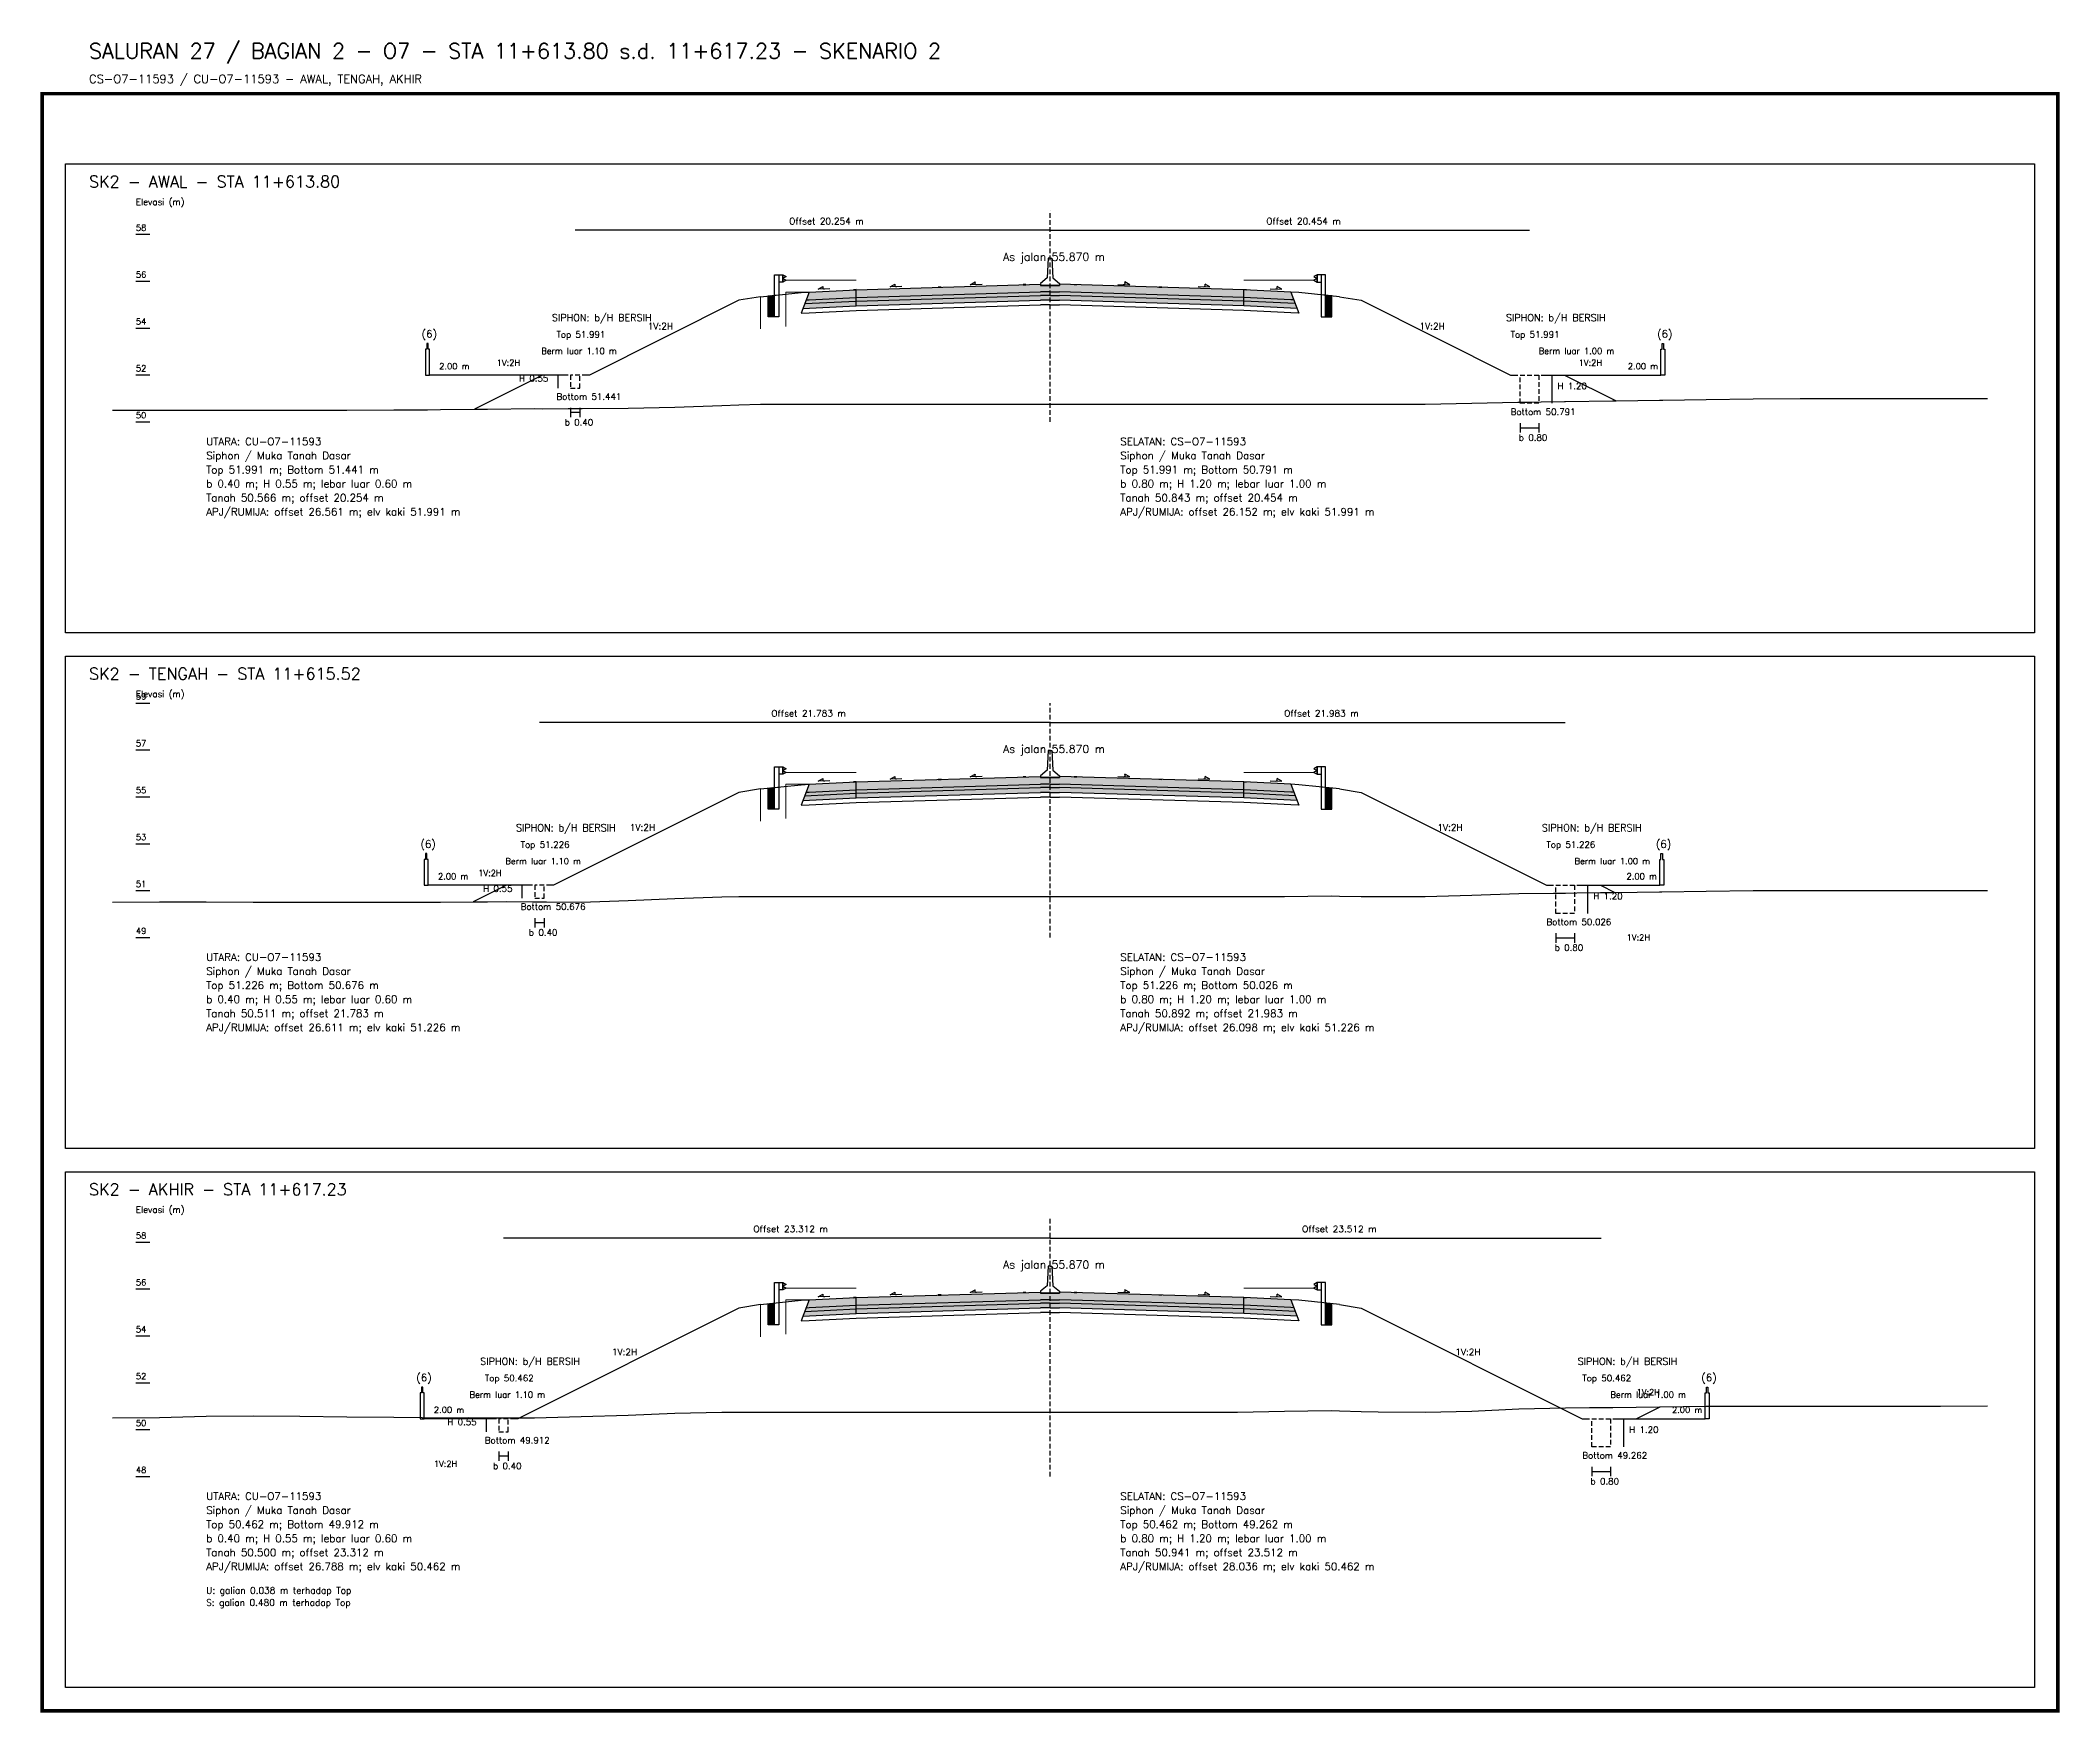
# Model space of a CAD drawing. Header units: metres. Extents: x -24715 to -24517, y 27498 to 30841.
# Drawn here: x -24614.6 to -24528.4, y 29089 to 29160.4 of the extents above; entities that cross this region are included whole.
import ezdxf

# ---------------------------------------------------------------- set-up
doc = ezdxf.new("R2010")
doc.units = ezdxf.units.M
doc.linetypes.add('PS_DASH', pattern=[0.3, 0.2, -0.1])
for name, color, linetype, lineweight in [('Dimensi', 230, 'Continuous', 20), ('GRS-ARSIR (HATCH)', 8, 'Continuous', 9), ('Guardrail', 20, 'Continuous', 30), ('HATCH - Beton ramping', 210, 'Continuous', 9), ('HATCH - LFA', 30, 'Continuous', 9), ('HATCH - Pavement', 50, 'Continuous', 9), ('Marka', 20, 'Continuous', 30), ('POT_ALL_GROUP', 2, 'Continuous', 70)]:
    doc.layers.add(name, color=color, linetype=linetype, lineweight=lineweight)
for name, color, linetype in [('POT_ALL_APJ', 2, 'Continuous'), ('POT_ALL_BORDER', 8, 'Continuous'), ('POT_ALL_BUILDING', 2, 'Continuous'), ('POT_ALL_CHANNEL2', 7, 'Continuous'), ('POT_ALL_DIM', 7, 'Continuous'), ('POT_ALL_GROUND', 1, 'Continuous'), ('POT_ALL_GUIDE', 8, 'Continuous'), ('POT_ALL_NOTE', 30, 'Continuous'), ('POT_ALL_ROAD', 4, 'Continuous')]:
    doc.layers.add(name, color=color, linetype=linetype)
doc.styles.get("Standard").update_dxf_attribs({"font": 'simplex.shx'})

msp = doc.modelspace()

# ---------------------------------------------------------------- texts
at = {"layer": 'POT_ALL_APJ'}
for s, height, p in [('(6)', 0.32, (-24598.33167, 29147.6931)), ('(6)', 0.32, (-24545.61961, 29147.6931)), ('2.00 m', 0.26, (-24597.58167, 29146.3431)), ('2.00 m', 0.26, (-24546.86961, 29146.3431)), ('(6)', 0.32, (-24598.38172, 29125.92857)), ('(6)', 0.32, (-24545.67307, 29125.92857)), ('2.00 m', 0.26, (-24597.63172, 29124.57857)), ('2.00 m', 0.26, (-24546.92307, 29124.57857)), ('(6)', 0.32, (-24598.55947, 29103.16404)), ('(6)', 0.32, (-24543.73507, 29103.16404)), ('2.00 m', 0.26, (-24597.80947, 29101.81404)), ('2.00 m', 0.26, (-24544.98507, 29101.81404))]:
    msp.add_text(s, height=height, dxfattribs=at).set_placement(p)
at = {"layer": 'POT_ALL_BUILDING'}
for p in [(-24592.77481, 29148.3931), (-24552.06749, 29148.3931), (-24594.30387, 29126.62857), (-24550.53843, 29126.62857), (-24595.83293, 29103.86404), (-24549.00937, 29103.86404)]:
    msp.add_text('SIPHON: b/H BERSIH', height=0.3, dxfattribs=at).set_placement(p)
at = {"layer": 'POT_ALL_CHANNEL2'}
for s, height, p in [('Top 51.991', 0.27, (-24592.57481, 29147.6931)), ('Top 51.991', 0.27, (-24551.86749, 29147.6931)), ('Bottom 51.441', 0.27, (-24592.57481, 29145.0431)), ('Bottom 50.791', 0.27, (-24551.86749, 29144.3931)), ('UTARA: CU-O7-11593', 0.32, (-24607.52115, 29143.10229)), ('SELATAN: CS-O7-11593', 0.32, (-24568.52115, 29143.10229)), ('Top 51.226', 0.27, (-24594.10387, 29125.92857)), ('Top 51.226', 0.27, (-24550.33843, 29125.92857)), ('Bottom 50.676', 0.27, (-24594.10387, 29123.27857)), ('Bottom 50.026', 0.27, (-24550.33843, 29122.62857)), ('UTARA: CU-O7-11593', 0.32, (-24607.52115, 29121.10229)), ('SELATAN: CS-O7-11593', 0.32, (-24568.52115, 29121.10229)), ('Top 50.462', 0.27, (-24595.63293, 29103.16404)), ('Top 50.462', 0.27, (-24548.80937, 29103.16404)), ('Bottom 49.912', 0.27, (-24595.63293, 29100.51404)), ('Bottom 49.262', 0.27, (-24548.80937, 29099.86404)), ('UTARA: CU-O7-11593', 0.32, (-24607.52115, 29098.10229)), ('SELATAN: CS-O7-11593', 0.32, (-24568.52115, 29098.10229))]:
    msp.add_text(s, height=height, dxfattribs=at).set_placement(p)
at = {"layer": 'POT_ALL_DIM'}
for s, height, p in [('SK2 - AWAL - STA 11+613.80', 0.5, (-24612.52115, 29154.10229)), ('Elevasi (m)', 0.27, (-24610.52115, 29153.35229)), ('58', 0.26, (-24610.52115, 29152.25229)), ('Offset 20.254 m', 0.28, (-24582.64798, 29152.52229)), ('Offset 20.454 m', 0.28, (-24562.29432, 29152.52229)), ('As jalan 55.870 m', 0.34, (-24573.52115, 29150.97229)), ('56', 0.26, (-24610.52115, 29150.25229)), ('54', 0.26, (-24610.52115, 29148.25229)), ('1V:2H', 0.28, (-24588.68294, 29148.03904)), ('1V:2H', 0.28, (-24555.75936, 29148.03904)), ('Berm luar 1.10 m', 0.26, (-24593.22481, 29146.9931)), ('Berm luar 1.00 m', 0.26, (-24550.66749, 29146.9931)), ('52', 0.26, (-24610.52115, 29146.25229)), ('1V:2H', 0.26, (-24595.12824, 29146.4931)), ('1V:2H', 0.26, (-24548.96855, 29146.4931)), ('H 0.55', 0.27, (-24594.17481, 29145.8181)), ('H 1.20', 0.27, (-24549.86749, 29145.4931)), ('50', 0.26, (-24610.52115, 29144.25229)), ('b 0.40', 0.27, (-24592.22481, 29143.9431)), ('Siphon / Muka Tanah Dasar', 0.32, (-24607.52115, 29142.50229)), ('Siphon / Muka Tanah Dasar', 0.32, (-24568.52115, 29142.50229)), ('b 0.80', 0.27, (-24551.51749, 29143.2931)), ('Top 51.991 m; Bottom 51.441 m', 0.32, (-24607.52115, 29141.90229)), ('Top 51.991 m; Bottom 50.791 m', 0.32, (-24568.52115, 29141.90229)), ('b 0.40 m; H 0.55 m; lebar luar 0.60 m', 0.32, (-24607.52115, 29141.30229)), ('b 0.80 m; H 1.20 m; lebar luar 1.00 m', 0.32, (-24568.52115, 29141.30229)), ('Tanah 50.566 m; offset 20.254 m', 0.32, (-24607.52115, 29140.70229)), ('APJ/RUMIJA: offset 26.561 m; elv kaki 51.991 m', 0.32, (-24607.52115, 29140.10229)), ('Tanah 50.843 m; offset 20.454 m', 0.32, (-24568.52115, 29140.70229)), ('APJ/RUMIJA: offset 26.152 m; elv kaki 51.991 m', 0.32, (-24568.52115, 29140.10229)), ('SK2 - TENGAH - STA 11+615.52', 0.5, (-24612.52115, 29133.10229)), ('59', 0.26, (-24610.52115, 29132.25229)), ('Elevasi (m)', 0.27, (-24610.52115, 29132.35229)), ('Offset 21.783 m', 0.28, (-24583.41251, 29131.52229)), ('Offset 21.983 m', 0.28, (-24561.52979, 29131.52229)), ('57', 0.26, (-24610.52115, 29130.25229)), ('As jalan 55.870 m', 0.34, (-24573.52115, 29129.97229)), ('55', 0.26, (-24610.52115, 29128.25229)), ('53', 0.26, (-24610.52115, 29126.25229)), ('1V:2H', 0.28, (-24589.44747, 29126.65677)), ('1V:2H', 0.28, (-24554.99483, 29126.65677)), ('1V:2H', 0.26, (-24595.9178, 29124.72162)), ('Berm luar 1.10 m', 0.26, (-24594.75387, 29125.22857)), ('Berm luar 1.00 m', 0.26, (-24549.13843, 29125.22857)), ('51', 0.26, (-24610.52115, 29124.25229)), ('H 0.55', 0.27, (-24595.70387, 29124.05357)), ('H 1.20', 0.27, (-24548.33843, 29123.72857)), ('49', 0.26, (-24610.52115, 29122.25229)), ('b 0.40', 0.27, (-24593.75387, 29122.17857)), ('1V:2H', 0.26, (-24546.92307, 29121.9709)), ('b 0.80', 0.27, (-24549.98843, 29121.52857)), ('Siphon / Muka Tanah Dasar', 0.32, (-24607.52115, 29120.50229)), ('Siphon / Muka Tanah Dasar', 0.32, (-24568.52115, 29120.50229)), ('Top 51.226 m; Bottom 50.676 m', 0.32, (-24607.52115, 29119.90229)), ('b 0.40 m; H 0.55 m; lebar luar 0.60 m', 0.32, (-24607.52115, 29119.30229)), ('Top 51.226 m; Bottom 50.026 m', 0.32, (-24568.52115, 29119.90229)), ('b 0.80 m; H 1.20 m; lebar luar 1.00 m', 0.32, (-24568.52115, 29119.30229)), ('Tanah 50.511 m; offset 21.783 m', 0.32, (-24607.52115, 29118.70229)), ('Tanah 50.892 m; offset 21.983 m', 0.32, (-24568.52115, 29118.70229)), ('APJ/RUMIJA: offset 26.611 m; elv kaki 51.226 m', 0.32, (-24607.52115, 29118.10229)), ('APJ/RUMIJA: offset 26.098 m; elv kaki 51.226 m', 0.32, (-24568.52115, 29118.10229)), ('SK2 - AKHIR - STA 11+617.23', 0.5, (-24612.52115, 29111.10229)), ('Elevasi (m)', 0.27, (-24610.52115, 29110.35229)), ('58', 0.26, (-24610.52115, 29109.25229)), ('Offset 23.312 m', 0.28, (-24584.17704, 29109.52229)), ('Offset 23.512 m', 0.28, (-24560.76526, 29109.52229)), ('56', 0.26, (-24610.52115, 29107.25229)), ('As jalan 55.870 m', 0.34, (-24573.52115, 29107.97229)), ('54', 0.26, (-24610.52115, 29105.25229)), ('1V:2H', 0.28, (-24590.212, 29104.27451)), ('1V:2H', 0.28, (-24554.2303, 29104.27451)), ('52', 0.26, (-24610.52115, 29103.25229)), ('Berm luar 1.10 m', 0.26, (-24596.28293, 29102.46404)), ('Berm luar 1.00 m', 0.26, (-24547.60937, 29102.46404)), ('1V:2H', 0.26, (-24546.49722, 29102.57012)), ('50', 0.26, (-24610.52115, 29101.25229)), ('H 0.55', 0.27, (-24597.23293, 29101.28904)), ('H 1.20', 0.27, (-24546.80937, 29100.96404)), ('1V:2H', 0.26, (-24597.80947, 29099.51404)), ('48', 0.26, (-24610.52115, 29099.25229)), ('b 0.40', 0.27, (-24595.28293, 29099.41404)), ('b 0.80', 0.27, (-24548.45937, 29098.76404)), ('Top 50.462 m; Bottom 49.912 m', 0.32, (-24607.52115, 29096.90229)), ('Siphon / Muka Tanah Dasar', 0.32, (-24607.52115, 29097.50229)), ('Top 50.462 m; Bottom 49.262 m', 0.32, (-24568.52115, 29096.90229)), ('Siphon / Muka Tanah Dasar', 0.32, (-24568.52115, 29097.50229)), ('b 0.40 m; H 0.55 m; lebar luar 0.60 m', 0.32, (-24607.52115, 29096.30229)), ('b 0.80 m; H 1.20 m; lebar luar 1.00 m', 0.32, (-24568.52115, 29096.30229)), ('Tanah 50.500 m; offset 23.312 m', 0.32, (-24607.52115, 29095.70229)), ('APJ/RUMIJA: offset 26.788 m; elv kaki 50.462 m', 0.32, (-24607.52115, 29095.10229)), ('Tanah 50.941 m; offset 23.512 m', 0.32, (-24568.52115, 29095.70229)), ('APJ/RUMIJA: offset 28.036 m; elv kaki 50.462 m', 0.32, (-24568.52115, 29095.10229))]:
    msp.add_text(s, height=height, dxfattribs=at).set_placement(p)
at = {"layer": 'POT_ALL_GROUP', "lineweight": 0}
for s, height, p in [('SALURAN 27 / BAGIAN 2 - O7 - STA 11+613.80 s.d. 11+617.23 - SKENARIO 2', 0.65, (-24612.52115, 29159.60229)), ('CS-O7-11593 / CU-O7-11593 - AWAL, TENGAH, AKHIR', 0.36, (-24612.52115, 29158.55229))]:
    msp.add_text(s, height=height, dxfattribs=at).set_placement(p)
at = {"layer": 'POT_ALL_NOTE'}
for s, p in [('S: galian 0.480 m terhadap Top', (-24607.52115, 29093.58229)), ('U: galian 0.038 m terhadap Top', (-24607.52115, 29094.10229))]:
    msp.add_text(s, height=0.28, dxfattribs=at).set_placement(p)

# ---------------------------------------------------------------- blocks, each defined once
blk = doc.blocks.new('JALAN_ASLI_TIPIKAL_2OKT_METER')
at = {"layer": 'Guardrail', "lineweight": 9}
h = blk.add_hatch(dxfattribs=at)
h.set_pattern_fill('JIS_LC_20', color=256, scale=0.002)
h.set_pattern_definition([(45, (-29.65569, -21.99233), (-0.02828427, 0.02828427), []), (45, (-29.65489, -21.99233), (-0.02828427, 0.02828427), [])])
h.paths.add_polyline_path([(-12.025, -1.394), (-11.753, -1.394), (-11.753, -0.471), (-12.018, -0.498)])
h = blk.add_hatch(dxfattribs=at)
h.set_pattern_fill('JIS_LC_20', color=256, scale=0.002)
h.set_pattern_definition([(45, (-29.40569, -21.99233), (-0.02828427, 0.02828427), []), (45, (-29.40489, -21.99233), (-0.02828427, 0.02828427), [])])
h.paths.add_polyline_path([(12.018, -0.498), (11.753, -0.471), (11.753, -1.394), (12.025, -1.394)])
at = {"layer": 'HATCH - Beton ramping'}
h = blk.add_hatch(dxfattribs=at)
h.set_pattern_fill('AR-CONC', color=256, scale=0.0005)
h.set_pattern_definition([(50, (-28.949556, -21.99233), (0.09109233, -0.00796954), [0.009525, -0.104775]), (355, (-28.94956, -21.99233), (-0.0176217, 0.09552842), [0.00762, -0.0838203]), (100.45144, (-28.941965, -21.992995), (0.07347062, 0.08755888), [0.008095, -0.08904512]), (46.1842, (-28.94956, -21.96693), (0.13553952, -0.02102116), [0.0142875, -0.1571625]), (96.63556, (-28.93826, -21.96868), (0.11870207, 0.12371306), [0.0121425, -0.1335678]), (351.18415, (-28.94956, -21.96693), (0.11870207, 0.12371306), [0.01143, -0.12572987]), (21, (-28.936856, -21.97328), (0.0758072, -0.0511326), [0.009525, -0.104775]), (326, (-28.93686, -21.97328), (0.03090101, 0.09209398), [0.00762, -0.08382]), (71.45144, (-28.93054, -21.97754), (0.1067082, 0.04096138), [0.008095, -0.08904497]), (37.5, (-28.949556, -21.99233), (0.001544302, 0.04227752), [0, -0.082804, 0, -0.08509, 0, -0.0841375]), (7.5, (-28.949556, -21.99233), (0.03340983, 0.05009029), [0, -0.048514, 0, -0.080899, 0, -0.0320675]), (327.5, (-28.977877, -21.99233), (0.067795298, -0.002864372), [0, -0.03175, 0, -0.09906, 0, -0.131445]), (317.5, (-28.990577, -21.99233), (0.07406459, 0.01271325), [0, -0.041275, 0, -0.065786, 0, -0.093345])])
h.paths.add_polyline_path([(-8.27, -0.566), (-10.401, -0.666), (-10.461, -0.826), (-8.27, -0.716)])
h.paths.add_polyline_path([(-0.4, -0.48), (0, -0.48), (0, -0.33), (-0.4, -0.33), (-8.27, -0.566), (-8.27, -0.716)])
h = blk.add_hatch(dxfattribs=at)
h.set_pattern_fill('AR-CONC', color=256, scale=0.0005)
h.set_pattern_definition([(50, (-28.699556, -21.99233), (0.09109233, -0.00796954), [0.009525, -0.104775]), (355, (-28.69956, -21.99233), (-0.01762171, 0.09552842), [0.00762, -0.0838203]), (100.45144, (-28.691965, -21.992995), (0.07347062, 0.08755888), [0.008095, -0.08904512]), (46.1842, (-28.69956, -21.96693), (0.13553952, -0.02102116), [0.0142875, -0.1571625]), (96.63556, (-28.68826, -21.96868), (0.11870207, 0.12371306), [0.0121425, -0.1335678]), (351.18415, (-28.69956, -21.96693), (0.11870207, 0.12371306), [0.01143, -0.12572987]), (21, (-28.686856, -21.97328), (0.0758072, -0.0511326), [0.009525, -0.104775]), (326, (-28.68686, -21.97328), (0.03090101, 0.09209398), [0.00762, -0.08382]), (71.45144, (-28.68054, -21.97754), (0.10670821, 0.04096138), [0.008095, -0.08904497]), (37.5, (-28.699556, -21.99233), (0.001544302, 0.04227752), [0, -0.082804, 0, -0.08509, 0, -0.0841375]), (7.5, (-28.699556, -21.99233), (0.03340983, 0.050090287), [0, -0.048514, 0, -0.080899, 0, -0.0320675]), (327.5, (-28.727877, -21.99233), (0.067795298, -0.002864372), [0, -0.03175, 0, -0.09906, 0, -0.131445]), (317.5, (-28.740577, -21.99233), (0.07406459, 0.012713246), [0, -0.041275, 0, -0.065786, 0, -0.093345])])
h.paths.add_polyline_path([(8.27, -0.566), (10.401, -0.666), (10.461, -0.826), (8.27, -0.716)])
h.paths.add_polyline_path([(0.4, -0.48), (0, -0.48), (0, -0.33), (0.4, -0.33), (8.27, -0.566), (8.27, -0.716)])
at = {"layer": 'HATCH - LFA'}
h = blk.add_hatch(dxfattribs=at)
h.set_pattern_fill('GRAVEL', color=256, scale=0.0075)
h.set_pattern_definition([(228.012788, (-28.812396, -21.801831), (-1.524, -1.7145), [0.0256291, -2.5372863]), (184.96974, (-28.829541, -21.820881), (2.2859999991, 0.1905000109), [0.04398035, -4.3540537]), (132.510447, (-28.873356, -21.824691), (1.9050000008, -2.0954999993), [0.0310111, -3.0701042]), (267.27369, (-28.947651, -21.872316), (0.1905000004, 3.81), [0.0400503, -3.9649828]), (292.833654, (-28.949556, -21.912321), (-0.9525, 2.286), [0.0392725, -3.8879856]), (357.27369, (-28.934316, -21.948516), (-3.81, 0.1905000004), [0.0400503, -3.9649828]), (37.69424, (-28.894311, -21.950421), (-2.4764999999, -1.9050000001), [0.0529645, -5.24348365]), (72.255328, (-28.852401, -21.918036), (1.3335000004, 4.1909999999), [0.050004, -4.95039425]), (121.429566, (-28.837161, -21.870411), (-1.5240000002, 2.4764999999), [0.040186, -3.9784159]), (175.23636, (-28.858116, -21.836121), (2.0955, -0.1905), [0.0458785, -2.2480453]), (222.397438, (-28.903836, -21.832311), (-2.2859999999, -2.0955000001), [0.05933084, -5.8737579]), (138.814075, (-28.759056, -21.874221), (-1.3335, 1.143), [0.0202503, -2.0047924]), (171.469234, (-28.774296, -21.860886), (2.4765, -0.3809999996), [0.03852615, -3.8140979]), (225, (-28.8124, -21.85517), (0, -0.1905), [0.0269407, -0.242467]), (203.19859, (-28.82573, -21.832311), (0.9525, 0.381), [0.0145081, -1.4362967]), (291.80141, (-28.839066, -21.838026), (-0.1905, 0.5715), [0.0205174, -1.0053565]), (30.96376, (-28.831446, -21.857076), (0.5715, 0.381), [0.033324, -1.0774724]), (161.56505, (-28.80287, -21.83993), (0.381, -0.1905), [0.0240965, -0.5783174]), (16.38954, (-28.949556, -21.838026), (1.905, 0.5715), [0.0337566, -3.341912]), (70.346176, (-28.917171, -21.828501), (-0.762, -2.0955), [0.0283199, -2.8036662]), (293.19859, (-28.80287, -21.801831), (-0.381, 0.9525), [0.029016, -1.4217888]), (343.61046, (-28.791441, -21.828501), (-1.905, 0.5715), [0.0337566, -3.341912]), (339.443955, (-28.949556, -21.956136), (-0.9525, 0.381), [0.0325526, -1.5950801]), (294.77514, (-28.919076, -21.967566), (-0.952500001, 2.0954999995), [0.0272754, -2.7002695]), (66.80141, (-28.800966, -21.992331), (0.381, 0.9525), [0.029016, -1.4217888]), (17.354025, (-28.789536, -21.965661), (-2.4765, -0.762), [0.0319337, -3.1614282]), (69.443955, (-28.89431, -21.992331), (-0.381, -0.9525), [0.0162763, -1.6113564]), (101.30993, (-28.812396, -21.99233), (-0.1905, 0.762), [0.0097136, -0.9616496]), (165.96376, (-28.8143, -21.982806), (0.5715, -0.1905), [0.0392725, -0.7461791]), (186.009006, (-28.852401, -21.973281), (1.905, 0.1905), [0.036395, -3.6031024]), (303.69007, (-28.831446, -21.87422), (-0.1905, 0.381), [0.0274743, -0.6593832]), (353.157227, (-28.816206, -21.897081), (3.2385, -0.3809999998), [0.0479668, -4.7487007]), (60.945396, (-28.76858, -21.902796), (-0.762, -1.3335), [0.0196131, -1.9417044]), (90, (-28.75906, -21.88565), (-0.1905, 0.1905), [0.01143, -0.17907]), (120.256437, (-28.856211, -21.967566), (0.762, -1.3335), [0.026465, -2.6200456]), (48.012787, (-28.869546, -21.944706), (1.524, 1.7145), [0.0512582, -2.5116572]), (0, (-28.83526, -21.9066), (0.1905, 0.1905), [0.04953, -0.14097]), (325.304846, (-28.785726, -21.906606), (1.9050000007, -1.333499999), [0.0301207, -2.9819488]), (254.0546, (-28.76096, -21.92375), (-0.1905, -0.762), [0.0277372, -1.3591238]), (207.645975, (-28.768581, -21.950421), (-3.6195000001, -1.9049999997), [0.0451609, -4.4709348]), (175.426079, (-28.808586, -21.971376), (-2.4765, 0.1905), [0.0477772, -4.7299385])])
h.paths.add_polyline_path([(-8.27, -0.716), (-10.461, -0.826), (-10.54, -1.03), (-8.27, -0.916)])
h.paths.add_polyline_path([(-0.4, -0.68), (0, -0.68), (0, -0.48), (-0.4, -0.48), (-8.27, -0.716), (-8.27, -0.916)])
h = blk.add_hatch(dxfattribs=at)
h.set_pattern_fill('GRAVEL', color=256, scale=0.0075)
h.set_pattern_definition([(228.012788, (-28.562396, -21.801831), (-1.524, -1.7145), [0.0256291, -2.5372863]), (184.96974, (-28.579541, -21.820881), (2.2859999991, 0.1905000109), [0.04398035, -4.3540537]), (132.510447, (-28.623356, -21.824691), (1.9050000008, -2.0954999993), [0.0310111, -3.0701042]), (267.27369, (-28.697651, -21.872316), (0.1905000004, 3.81), [0.04005034, -3.9649828]), (292.833654, (-28.699556, -21.912321), (-0.9525, 2.286), [0.0392725, -3.8879856]), (357.27369, (-28.684316, -21.948516), (-3.81, 0.1905000004), [0.04005034, -3.9649828]), (37.69424, (-28.644311, -21.950421), (-2.4764999999, -1.9050000001), [0.0529645, -5.24348365]), (72.255328, (-28.602401, -21.918036), (1.3335000004, 4.1909999999), [0.050004, -4.95039425]), (121.429566, (-28.587161, -21.870411), (-1.5240000002, 2.4764999999), [0.040186, -3.9784159]), (175.23636, (-28.608116, -21.836121), (2.0955, -0.1905000003), [0.0458785, -2.2480453]), (222.397438, (-28.653836, -21.832311), (-2.2859999999, -2.0955000001), [0.05933084, -5.87375794]), (138.814075, (-28.509056, -21.874221), (-1.3335, 1.143), [0.02025034, -2.0047924]), (171.469234, (-28.524296, -21.860886), (2.4765, -0.3809999996), [0.03852615, -3.8140979]), (225, (-28.5624, -21.85517), (0, -0.1905), [0.0269407, -0.242467]), (203.19859, (-28.57573, -21.832311), (0.9525, 0.381), [0.0145081, -1.4362967]), (291.80141, (-28.589066, -21.838026), (-0.1905, 0.5715), [0.0205174, -1.0053565]), (30.96376, (-28.581446, -21.857076), (0.5715, 0.381), [0.033324, -1.0774724]), (161.56505, (-28.55287, -21.83993), (0.381, -0.1905), [0.0240965, -0.57831736]), (16.38954, (-28.699556, -21.838026), (1.905, 0.5715), [0.0337566, -3.341912]), (70.346176, (-28.667171, -21.828501), (-0.762, -2.0955), [0.0283199, -2.8036662]), (293.19859, (-28.55287, -21.801831), (-0.381, 0.9525), [0.029016, -1.4217888]), (343.61046, (-28.541441, -21.828501), (-1.905, 0.5714999999), [0.0337566, -3.341912]), (339.443955, (-28.699556, -21.956136), (-0.9525, 0.381), [0.03255264, -1.5950801]), (294.77514, (-28.669076, -21.967566), (-0.952500001, 2.0954999995), [0.0272754, -2.7002695]), (66.80141, (-28.550966, -21.992331), (0.381, 0.9525), [0.029016, -1.4217888]), (17.354025, (-28.539536, -21.965661), (-2.4765, -0.7620000002), [0.0319337, -3.1614282]), (69.443955, (-28.64431, -21.992331), (-0.381, -0.9525), [0.0162763, -1.6113564]), (101.30993, (-28.562396, -21.99233), (-0.1905, 0.762), [0.0097136, -0.9616496]), (165.96376, (-28.5643, -21.982806), (0.5715, -0.1905), [0.0392725, -0.7461791]), (186.009006, (-28.602401, -21.973281), (1.905, 0.1905), [0.036395, -3.6031024]), (303.69007, (-28.581446, -21.87422), (-0.1905, 0.381), [0.0274743, -0.6593832]), (353.157227, (-28.566206, -21.897081), (3.2385, -0.3809999998), [0.04796676, -4.7487007]), (60.945396, (-28.51858, -21.902796), (-0.762, -1.3335), [0.0196131, -1.9417044]), (90, (-28.50906, -21.88565), (-0.1905, 0.1905), [0.01143, -0.17907]), (120.256437, (-28.606211, -21.967566), (0.762, -1.3335), [0.026465, -2.62004556]), (48.012787, (-28.619546, -21.944706), (1.524, 1.7145), [0.0512582, -2.5116572]), (0, (-28.58526, -21.9066), (0.1905, 0.1905), [0.04953, -0.14097]), (325.304846, (-28.535726, -21.906606), (1.9050000007, -1.333499999), [0.0301207, -2.98194875]), (254.054604, (-28.51096, -21.92375), (-0.1905, -0.762), [0.0277372, -1.35912375]), (207.645975, (-28.518581, -21.950421), (-3.6195000001, -1.9049999997), [0.0451609, -4.4709348]), (175.426079, (-28.558586, -21.971376), (-2.4765, 0.1905), [0.0477772, -4.7299385])])
h.paths.add_polyline_path([(8.27, -0.716), (10.461, -0.826), (10.54, -1.03), (8.27, -0.916)])
h.paths.add_polyline_path([(0.4, -0.68), (0, -0.68), (0, -0.48), (0.4, -0.48), (8.27, -0.716), (8.27, -0.916)])
at = {"layer": 'HATCH - Pavement'}
h = blk.add_hatch(dxfattribs=at)
h.set_pattern_fill('AR-CONC', color=256, scale=0.001)
h.set_pattern_definition([(50, (-89.43046, -52.62889), (0.18218467, -0.01593909), [0.01905, -0.20955]), (355, (-89.43046, -52.6289), (-0.03524342, 0.19105685), [0.01524, -0.1676406]), (100.45144, (-89.41528, -52.63022), (0.14694125, 0.17511775), [0.01619, -0.17809024]), (46.1842, (-89.43046, -52.5781), (0.27107904, -0.04204233), [0.028575, -0.314325]), (96.63556, (-89.40787, -52.5816), (0.23740413, 0.2474261), [0.024285, -0.2671356]), (351.18415, (-89.43046, -52.5781), (0.2374041, 0.2474261), [0.02286, -0.2514597]), (21, (-89.40506, -52.59079), (0.1516144, -0.1022652), [0.01905, -0.20955]), (326, (-89.40506, -52.5908), (0.06180203, 0.18418797), [0.01524, -0.16764]), (71.45144, (-89.39243, -52.59931), (0.21341642, 0.08192277), [0.01619, -0.17808994]), (37.5, (-89.43046, -52.62889), (0.003088603, 0.08455504), [0, -0.165608, 0, -0.17018, 0, -0.168275]), (7.5, (-89.43046, -52.62889), (0.06681966, 0.100180575), [0, -0.097028, 0, -0.161798, 0, -0.064135]), (327.5, (-89.4871, -52.62889), (0.135590595, -0.005728744), [0, -0.0635, 0, -0.19812, 0, -0.26289]), (317.5, (-89.5125, -52.62889), (0.14812918, 0.02542649), [0, -0.08255, 0, -0.131572, 0, -0.18669])])
h.paths.add_polyline_path([(-8.27, -0.236), (-10.27, -0.336), (-10.401, -0.673), (-10.27, -0.666), (-8.27, -0.566)])
h.paths.add_polyline_path([(-0.4, -0.33), (0, -0.33), (0, 0), (-0.4, 0), (-8.27, -0.236), (-8.27, -0.566)])
h = blk.add_hatch(dxfattribs=at)
h.set_pattern_fill('AR-CONC', color=256, scale=0.001)
h.set_pattern_definition([(50, (-89.18046, -52.62889), (0.18218467, -0.01593909), [0.01905, -0.20955]), (355, (-89.18046, -52.6289), (-0.03524342, 0.19105685), [0.01524, -0.16764058]), (100.45144, (-89.16528, -52.63022), (0.14694125, 0.17511775), [0.01619, -0.17809024]), (46.1842, (-89.18046, -52.5781), (0.27107904, -0.04204233), [0.028575, -0.314325]), (96.63556, (-89.15787, -52.5816), (0.23740413, 0.2474261), [0.024285, -0.2671356]), (351.18415, (-89.18046, -52.5781), (0.2374041, 0.2474261), [0.02286, -0.2514597]), (21, (-89.15506, -52.59079), (0.1516144, -0.1022652), [0.01905, -0.20955]), (326, (-89.15506, -52.5908), (0.06180203, 0.18418797), [0.01524, -0.16764]), (71.45144, (-89.14243, -52.59931), (0.21341642, 0.08192277), [0.01619, -0.17808994]), (37.5, (-89.18046, -52.62889), (0.003088603, 0.08455504), [0, -0.165608, 0, -0.17018, 0, -0.168275]), (7.5, (-89.18046, -52.62889), (0.06681966, 0.100180575), [0, -0.097028, 0, -0.161798, 0, -0.064135]), (327.5, (-89.2371, -52.62889), (0.135590595, -0.005728744), [0, -0.0635, 0, -0.19812, 0, -0.26289]), (317.5, (-89.2625, -52.62889), (0.14812918, 0.02542649), [0, -0.08255, 0, -0.131572, 0, -0.18669])])
h.paths.add_polyline_path([(8.27, -0.236), (10.27, -0.336), (10.401, -0.673), (10.27, -0.666), (8.27, -0.566)])
h.paths.add_polyline_path([(0.4, -0.33), (0, -0.33), (0, 0), (0.4, 0), (8.27, -0.236), (8.27, -0.566)])
at = {"layer": 'Marka'}
h = blk.add_hatch(color=256, dxfattribs=at)
h.dxf.hatch_style = 1
h.paths.add_polyline_path([(-8.27, -0.23), (-8.39, -0.236), (-8.39, -0.242), (-8.27, -0.236)])
h.paths.add_polyline_path([(-4.65, -0.122), (-4.77, -0.125), (-4.77, -0.131), (-4.65, -0.128)])
h.paths.add_polyline_path([(-1.03, -0.019), (-1.03, -0.013), (-1.15, -0.017), (-1.15, -0.023)])
h = blk.add_hatch(color=256, dxfattribs=at)
h.dxf.hatch_style = 1
h.paths.add_polyline_path([(8.27, -0.23), (8.39, -0.236), (8.39, -0.242), (8.27, -0.236)])
h.paths.add_polyline_path([(4.65, -0.122), (4.77, -0.125), (4.77, -0.131), (4.65, -0.128)])
h.paths.add_polyline_path([(1.03, -0.019), (1.03, -0.013), (1.15, -0.017), (1.15, -0.023)])
for p, q in [((-8.27, -0.236), (-0.4, 0)), ((8.27, -0.236), (0.4, 0)), ((-12.353, -0.533), (-10.622, -0.354)), ((-10.27, -0.336), (-10.62, -1.234)), ((-10.62, -0.354), (-10.27, -0.336)), ((-10.461, -0.826), (-8.27, -0.716)), ((-10.401, -0.673), (-10.27, -0.666)), ((-10.27, -0.336), (-8.27, -0.236)), ((-10.27, -0.666), (-8.27, -0.566)), ((-8.27, -0.916), (-8.27, -0.236)), ((-8.27, -0.566), (-0.4, -0.33)), ((-8.27, -0.716), (-0.4, -0.48)), ((-8.27, -0.916), (-0.4, -0.68)), ((0, -0.05), (-0.4, -0.05)), ((0, -0.33), (-0.4, -0.33)), ((0, -0.48), (-0.4, -0.48)), ((0, -0.68), (-0.4, -0.68)), ((0, -0.05), (0.4, -0.05)), ((0, -0.33), (0.4, -0.33)), ((0, -0.48), (0.4, -0.48)), ((0, -0.68), (0.4, -0.68)), ((8.27, -0.566), (0.4, -0.33)), ((8.27, -0.716), (0.4, -0.48)), ((8.27, -0.916), (0.4, -0.68)), ((8.27, -0.916), (8.27, -0.236)), ((10.27, -0.336), (8.27, -0.236)), ((10.27, -0.666), (8.27, -0.566)), ((10.461, -0.826), (8.27, -0.716)), ((10.27, -0.336), (10.62, -1.234)), ((10.62, -0.354), (10.27, -0.336)), ((10.401, -0.673), (10.27, -0.666)), ((12.353, -0.533), (10.622, -0.354)), ((-10.62, -1.234), (-10.27, -1.216)), ((-10.54, -1.03), (-8.27, -0.916)), ((-10.27, -1.216), (-8.27, -1.116)), ((-8.27, -1.116), (-0.4, -0.88)), ((0, -0.88), (-0.4, -0.88)), ((0, -0.88), (0.4, -0.88)), ((8.27, -1.116), (0.4, -0.88)), ((10.54, -1.03), (8.27, -0.916)), ((10.27, -1.216), (8.27, -1.116)), ((10.62, -1.234), (10.27, -1.216))]:
    blk.add_line(p, q)
for points in [[(0, 1.11), (-0.075, 1.11), (-0.125, 0.27), (-0.4, 0.03), (-0.4, -0.05), (0, -0.05)], [(0, 1.11), (0.075, 1.11), (0.125, 0.27), (0.4, 0.03), (0.4, -0.05), (0, -0.05)], [(-6.818, -0.116), (-6.616, 0)], [(-3.401, -0.02), (-3.199, 0.096)], [(3.401, -0.02), (3.199, 0.096)], [(6.818, -0.116), (6.616, 0)], [(-9.887, -0.208), (-9.686, -0.092)], [(-9.387, -0.193), (-9.887, -0.208)], [(-6.318, -0.101), (-6.818, -0.116)], [(-2.901, -0.005), (-3.401, -0.02)], [(2.901, -0.005), (3.401, -0.02)], [(6.318, -0.101), (6.818, -0.116)], [(9.387, -0.193), (9.887, -0.208)], [(9.887, -0.208), (9.686, -0.092)]]:
    blk.add_lwpolyline(points)
for centre, start, end in [((-6.556, -0.037), 148.28164, 271.71836), ((-3.139, 0.059), 148.28164, 271.71836), ((3.139, 0.059), 268.28164, 31.71836), ((6.556, -0.037), 268.28164, 31.71836), ((-9.625, -0.129), 148.28164, 271.71836), ((9.625, -0.129), 268.28164, 31.71836)]:
    blk.add_arc(centre, 0.0711, start, end)
at = {"layer": 'Dimensi'}
for p, q in [((-8.27, 0.168), (-11.27, 0.168)), ((8.27, 0.168), (11.27, 0.168))]:
    blk.add_line(p, q, dxfattribs=at)
at = {"layer": 'GRS-ARSIR (HATCH)'}
for p, q in [((-12.353, -0.533), (-12.353, -1.909)), ((-11.27, -0.336), (-11.27, -1.803)), ((-10.27, -0.336), (-11.27, -0.336))]:
    blk.add_line(p, q, dxfattribs=at)
at = {"layer": 'Guardrail'}
for points in [[(-11.753, -1.394), (-11.753, 0.406), (-11.575, 0.406), (-11.575, -1.394), (-11.753, -1.394)], [(-11.575, 0.406), (-11.397, 0.406), (-11.397, 0.094), (-11.575, 0.094)], [(-11.397, 0.25), (-11.397, 0.406), (-11.262, 0.328), (-11.397, 0.25)], [(-11.397, 0.094), (-11.397, 0.25), (-11.262, 0.172), (-11.397, 0.094)], [(11.397, 0.25), (11.397, 0.406), (11.262, 0.328), (11.397, 0.25)], [(11.397, 0.094), (11.397, 0.25), (11.262, 0.172), (11.397, 0.094)], [(11.575, 0.406), (11.397, 0.406), (11.397, 0.094), (11.575, 0.094)], [(11.753, -1.394), (11.753, 0.406), (11.575, 0.406), (11.575, -1.394), (11.753, -1.394)], [(-11.575, -1.394), (-12.025, -1.394), (-12.018, -0.498), (-11.568, -0.453), (-11.575, -1.394)], [(11.575, -1.394), (12.025, -1.394), (12.018, -0.498), (11.568, -0.453), (11.575, -1.394)]]:
    blk.add_lwpolyline(points, dxfattribs=at)
at = {"layer": 'Marka'}
for points in [[(-8.39, -0.242), (-8.27, -0.236), (-8.27, -0.23), (-8.39, -0.236), (-8.39, -0.242)], [(8.39, -0.242), (8.27, -0.236), (8.27, -0.23), (8.39, -0.236), (8.39, -0.242)]]:
    blk.add_lwpolyline(points, dxfattribs=at)
for points in [[(-4.65, -0.122), (-4.77, -0.125), (-4.77, -0.131), (-4.65, -0.128)], [(-1.03, -0.013), (-1.15, -0.017), (-1.15, -0.023), (-1.03, -0.019)], [(1.03, -0.013), (1.15, -0.017), (1.15, -0.023), (1.03, -0.019)], [(4.65, -0.122), (4.77, -0.125), (4.77, -0.131), (4.65, -0.128)]]:
    blk.add_lwpolyline(points, close=True, dxfattribs=at)

# ---------------------------------------------------------------- linework, layer by layer
at = {"layer": 'POT_ALL_APJ', "linetype": 'Continuous'}
for points in [[(-24598.16667, 29147.19751), (-24598.16667, 29146.0931), (-24597.99667, 29146.0931), (-24597.99667, 29147.19751), (-24598.05167, 29147.19751), (-24598.05167, 29147.44751), (-24598.08167, 29147.44751), (-24598.11167, 29147.44751), (-24598.11167, 29147.19751), (-24598.16667, 29147.19751)], [(-24545.28461, 29147.19751), (-24545.28461, 29146.0931), (-24545.45461, 29146.0931), (-24545.45461, 29147.19751), (-24545.39961, 29147.19751), (-24545.39961, 29147.44751), (-24545.36961, 29147.44751), (-24545.33961, 29147.44751), (-24545.33961, 29147.19751), (-24545.28461, 29147.19751)], [(-24593.17481, 29146.0931), (-24597.99667, 29146.0931)], [(-24549.56749, 29146.0931), (-24545.45461, 29146.0931)], [(-24598.21672, 29125.43298), (-24598.21672, 29124.32857), (-24598.04672, 29124.32857), (-24598.04672, 29125.43298), (-24598.10172, 29125.43298), (-24598.10172, 29125.68298), (-24598.13172, 29125.68298), (-24598.16172, 29125.68298), (-24598.16172, 29125.43298), (-24598.21672, 29125.43298)], [(-24545.33807, 29125.43298), (-24545.33807, 29124.32857), (-24545.50807, 29124.32857), (-24545.50807, 29125.43298), (-24545.45307, 29125.43298), (-24545.45307, 29125.68298), (-24545.42307, 29125.68298), (-24545.39307, 29125.68298), (-24545.39307, 29125.43298), (-24545.33807, 29125.43298)], [(-24594.70387, 29124.32857), (-24598.04672, 29124.32857)], [(-24548.03843, 29124.32857), (-24545.50807, 29124.32857)], [(-24598.39447, 29102.66845), (-24598.39447, 29101.56404), (-24598.22447, 29101.56404), (-24598.22447, 29102.66845), (-24598.27947, 29102.66845), (-24598.27947, 29102.91845), (-24598.30947, 29102.91845), (-24598.33947, 29102.91845), (-24598.33947, 29102.66845), (-24598.39447, 29102.66845)], [(-24543.40007, 29102.66845), (-24543.40007, 29101.56404), (-24543.57007, 29101.56404), (-24543.57007, 29102.66845), (-24543.51507, 29102.66845), (-24543.51507, 29102.91845), (-24543.48507, 29102.91845), (-24543.45507, 29102.91845), (-24543.45507, 29102.66845), (-24543.40007, 29102.66845)], [(-24596.23293, 29101.56404), (-24598.22447, 29101.56404)], [(-24546.50937, 29101.56404), (-24543.57007, 29101.56404)]]:
    msp.add_lwpolyline(points, dxfattribs=at)
at = {"layer": 'POT_ALL_BORDER', "linetype": 'Continuous'}
for points in [[(-24613.52115, 29155.10229), (-24529.52115, 29155.10229), (-24529.52115, 29135.10229), (-24613.52115, 29135.10229), (-24613.52115, 29155.10229)], [(-24613.52115, 29134.10229), (-24529.52115, 29134.10229), (-24529.52115, 29113.10229), (-24613.52115, 29113.10229), (-24613.52115, 29134.10229)], [(-24613.52115, 29112.10229), (-24529.52115, 29112.10229), (-24529.52115, 29090.10229), (-24613.52115, 29090.10229), (-24613.52115, 29112.10229)]]:
    msp.add_lwpolyline(points, dxfattribs=at)
at = {"layer": 'POT_ALL_BUILDING', "linetype": 'PS_DASH'}
for points in [[(-24591.57481, 29146.0931), (-24591.97481, 29146.0931), (-24591.97481, 29145.5431), (-24591.57481, 29145.5431), (-24591.57481, 29146.0931)], [(-24551.46749, 29146.0931), (-24550.66749, 29146.0931), (-24550.66749, 29144.8931), (-24551.46749, 29144.8931), (-24551.46749, 29146.0931)], [(-24593.10387, 29124.32857), (-24593.50387, 29124.32857), (-24593.50387, 29123.77857), (-24593.10387, 29123.77857), (-24593.10387, 29124.32857)], [(-24549.93843, 29124.32857), (-24549.13843, 29124.32857), (-24549.13843, 29123.12857), (-24549.93843, 29123.12857), (-24549.93843, 29124.32857)], [(-24594.63293, 29101.56404), (-24595.03293, 29101.56404), (-24595.03293, 29101.01404), (-24594.63293, 29101.01404), (-24594.63293, 29101.56404)], [(-24548.40937, 29101.56404), (-24547.60937, 29101.56404), (-24547.60937, 29100.36404), (-24548.40937, 29100.36404), (-24548.40937, 29101.56404)]]:
    msp.add_lwpolyline(points, dxfattribs=at)
at = {"layer": 'POT_ALL_DIM', "linetype": 'Continuous'}
for points in [[(-24571.52115, 29152.27229), (-24591.77481, 29152.27229)], [(-24571.52115, 29152.27229), (-24551.06749, 29152.27229)], [(-24592.52481, 29146.0931), (-24592.52481, 29145.5431)], [(-24550.11749, 29146.0931), (-24550.11749, 29144.8931)], [(-24591.97481, 29144.6931), (-24591.97481, 29144.2931)], [(-24591.57481, 29144.6931), (-24591.57481, 29144.2931)], [(-24591.57481, 29144.4931), (-24591.97481, 29144.4931)], [(-24551.46749, 29144.0431), (-24551.46749, 29143.6431)], [(-24551.46749, 29143.8431), (-24550.66749, 29143.8431)], [(-24550.66749, 29144.0431), (-24550.66749, 29143.6431)], [(-24571.52115, 29131.27229), (-24593.30387, 29131.27229)], [(-24571.52115, 29131.27229), (-24549.53843, 29131.27229)], [(-24594.05387, 29124.32857), (-24594.05387, 29123.77857)], [(-24548.58843, 29124.32857), (-24548.58843, 29123.12857)], [(-24593.50387, 29122.92857), (-24593.50387, 29122.52857)], [(-24593.10387, 29122.72857), (-24593.50387, 29122.72857)], [(-24593.10387, 29122.92857), (-24593.10387, 29122.52857)], [(-24549.93843, 29122.27857), (-24549.93843, 29121.87857)], [(-24549.13843, 29122.27857), (-24549.13843, 29121.87857)], [(-24549.93843, 29122.07857), (-24549.13843, 29122.07857)], [(-24571.52115, 29109.27229), (-24594.83293, 29109.27229)], [(-24571.52115, 29109.27229), (-24548.00937, 29109.27229)], [(-24595.58293, 29101.56404), (-24595.58293, 29101.01404)], [(-24547.05937, 29101.56404), (-24547.05937, 29100.36404)], [(-24595.03293, 29100.16404), (-24595.03293, 29099.76404)], [(-24594.63293, 29099.96404), (-24595.03293, 29099.96404)], [(-24594.63293, 29100.16404), (-24594.63293, 29099.76404)], [(-24548.40937, 29099.51404), (-24548.40937, 29099.11404)], [(-24548.40937, 29099.31404), (-24547.60937, 29099.31404)], [(-24547.60937, 29099.51404), (-24547.60937, 29099.11404)]]:
    msp.add_lwpolyline(points, dxfattribs=at)
at = {"layer": 'POT_ALL_GROUND', "linetype": 'Continuous'}
for points in [[(-24611.52115, 29144.6023), (-24609.52115, 29144.60231), (-24607.52115, 29144.60237), (-24605.52115, 29144.60243), (-24603.52115, 29144.60246), (-24601.52115, 29144.60243), (-24599.52115, 29144.60582), (-24598.08167, 29144.61639), (-24597.52115, 29144.62278), (-24596.08167, 29144.63967), (-24595.52115, 29144.64625), (-24593.52115, 29144.66548), (-24593.17481, 29144.66089), (-24592.07481, 29144.66991), (-24591.77481, 29144.66797), (-24591.52115, 29144.66578), (-24591.47481, 29144.66538), (-24589.52115, 29144.68644), (-24587.52115, 29144.73236), (-24585.52115, 29144.79648), (-24584.79106, 29144.82156), (-24583.87442, 29144.85192), (-24583.52115, 29144.85187), (-24581.52115, 29144.85187), (-24579.52115, 29144.85183), (-24577.52115, 29144.85176), (-24575.52115, 29144.85166), (-24573.52115, 29144.85162), (-24571.52115, 29144.85167), (-24569.52115, 29144.85173), (-24567.52115, 29144.85185), (-24565.52115, 29144.85219), (-24563.52115, 29144.85266), (-24561.52115, 29144.85294), (-24559.52115, 29144.85295), (-24559.16787, 29144.8529), (-24558.25123, 29144.85283), (-24557.52115, 29144.85278), (-24555.52115, 29144.85265), (-24553.52115, 29144.89046), (-24551.56749, 29144.94178), (-24551.52115, 29144.94212), (-24551.06749, 29144.94539), (-24550.56749, 29144.94899), (-24549.56749, 29144.96264), (-24549.52115, 29144.9633), (-24547.52115, 29144.99198), (-24547.36961, 29144.99415), (-24545.52115, 29145.02065), (-24545.36961, 29145.02282), (-24543.52115, 29145.04932), (-24541.52115, 29145.08766), (-24539.52115, 29145.10225), (-24537.52115, 29145.10223), (-24535.52115, 29145.10226), (-24533.52115, 29145.1022), (-24531.52115, 29145.10213)], [(-24611.52115, 29123.60229), (-24609.52115, 29123.622), (-24607.52115, 29123.62474), (-24605.52115, 29123.61051), (-24603.52115, 29123.60242), (-24601.52115, 29123.60241), (-24599.52115, 29123.60237), (-24598.13172, 29123.60235), (-24597.52115, 29123.60234), (-24596.13172, 29123.61467), (-24595.52115, 29123.62183), (-24594.70387, 29123.63139), (-24593.60387, 29123.6168), (-24593.52115, 29123.6157), (-24593.30387, 29123.61371), (-24593.00387, 29123.61506), (-24591.52115, 29123.60539), (-24589.52115, 29123.67264), (-24587.52115, 29123.76483), (-24585.52115, 29123.82996), (-24584.79106, 29123.85092), (-24583.87442, 29123.85202), (-24583.52115, 29123.85201), (-24581.52115, 29123.852), (-24579.52115, 29123.85197), (-24577.52115, 29123.85189), (-24575.52115, 29123.85181), (-24573.52115, 29123.85182), (-24571.52115, 29123.85185), (-24569.52115, 29123.85186), (-24567.52115, 29123.8519), (-24565.52115, 29123.85213), (-24563.52115, 29123.85256), (-24561.52115, 29123.85278), (-24559.52115, 29123.87425), (-24559.16787, 29123.86246), (-24558.25123, 29123.85273), (-24557.52115, 29123.85266), (-24555.52115, 29123.8525), (-24553.52115, 29123.89869), (-24551.52115, 29123.97653), (-24550.03843, 29123.99097), (-24549.53843, 29123.99457), (-24549.52115, 29123.9947), (-24549.03843, 29123.99818), (-24548.03843, 29124.01208), (-24547.52115, 29124.01949), (-24547.42307, 29124.0209), (-24545.52115, 29124.04817), (-24545.42307, 29124.04957), (-24543.52115, 29124.07684), (-24541.52115, 29124.10221), (-24539.52115, 29124.10219), (-24537.52115, 29124.10218), (-24535.52115, 29124.10214), (-24533.52115, 29124.10214), (-24531.52115, 29124.10217)], [(-24611.52115, 29101.60229), (-24609.52115, 29101.62273), (-24607.52115, 29101.67541), (-24605.52115, 29101.68622), (-24603.52115, 29101.67191), (-24601.52115, 29101.65323), (-24599.52115, 29101.6307), (-24598.30947, 29101.61705), (-24597.52115, 29101.60816), (-24596.30947, 29101.6023), (-24596.23293, 29101.6023), (-24595.52115, 29101.60229), (-24595.13293, 29101.60229), (-24594.83293, 29101.60229), (-24594.53293, 29101.60229), (-24593.52115, 29101.61163), (-24591.52115, 29101.66733), (-24589.52115, 29101.72302), (-24587.52115, 29101.80281), (-24585.52115, 29101.85218), (-24584.79106, 29101.85217), (-24583.87442, 29101.85216), (-24583.52115, 29101.85216), (-24581.52115, 29101.85214), (-24579.52115, 29101.85211), (-24577.52115, 29101.85203), (-24575.52115, 29101.85198), (-24573.52115, 29101.85199), (-24571.52115, 29101.85201), (-24569.52115, 29101.85199), (-24567.52115, 29101.852), (-24565.52115, 29101.85211), (-24563.52115, 29101.85246), (-24561.52115, 29101.88677), (-24559.52115, 29101.92092), (-24559.16787, 29101.90913), (-24558.25123, 29101.87854), (-24557.52115, 29101.85417), (-24555.52115, 29101.85233), (-24553.52115, 29101.89408), (-24551.52115, 29101.98993), (-24549.52115, 29102.03286), (-24548.50937, 29102.04016), (-24548.00937, 29102.04376), (-24547.52115, 29102.04728), (-24547.50937, 29102.04737), (-24546.50937, 29102.06151), (-24545.52115, 29102.07568), (-24545.48507, 29102.0762), (-24543.52115, 29102.10225), (-24543.48507, 29102.10225), (-24541.52115, 29102.10224), (-24539.52115, 29102.10226), (-24537.52115, 29102.10227), (-24535.52115, 29102.10228), (-24533.52115, 29102.10229), (-24531.52115, 29102.11189)]]:
    msp.add_lwpolyline(points, dxfattribs=at)
at = {"layer": 'POT_ALL_GROUP', "linetype": 'Continuous', "lineweight": 70, "const_width": 0.15}
msp.add_lwpolyline([(-24614.52115, 29158.10229), (-24528.52115, 29158.10229), (-24528.52115, 29089.10229), (-24614.52115, 29089.10229), (-24614.52115, 29158.10229)], dxfattribs=at)
at = {"layer": 'POT_ALL_GUIDE', "linetype": 'PS_DASH'}
for points in [[(-24571.52115, 29144.10229), (-24571.52115, 29153.10229)], [(-24571.52115, 29122.10229), (-24571.52115, 29132.10229)], [(-24571.52115, 29099.10229), (-24571.52115, 29110.10229)]]:
    msp.add_lwpolyline(points, dxfattribs=at)
at = {"layer": 'POT_ALL_GUIDE', "linetype": 'Continuous'}
for points in [[(-24610.52115, 29152.10229), (-24609.92115, 29152.10229)], [(-24610.52115, 29150.10229), (-24609.92115, 29150.10229)], [(-24610.52115, 29148.10229), (-24609.92115, 29148.10229)], [(-24610.52115, 29146.10229), (-24609.92115, 29146.10229)], [(-24610.52115, 29144.10229), (-24609.92115, 29144.10229)], [(-24610.52115, 29132.10229), (-24609.92115, 29132.10229)], [(-24610.52115, 29130.10229), (-24609.92115, 29130.10229)], [(-24610.52115, 29128.10229), (-24609.92115, 29128.10229)], [(-24610.52115, 29126.10229), (-24609.92115, 29126.10229)], [(-24610.52115, 29124.10229), (-24609.92115, 29124.10229)], [(-24610.52115, 29122.10229), (-24609.92115, 29122.10229)], [(-24610.52115, 29109.10229), (-24609.92115, 29109.10229)], [(-24610.52115, 29107.10229), (-24609.92115, 29107.10229)], [(-24610.52115, 29105.10229), (-24609.92115, 29105.10229)], [(-24610.52115, 29103.10229), (-24609.92115, 29103.10229)], [(-24610.52115, 29101.10229), (-24609.92115, 29101.10229)], [(-24610.52115, 29099.10229), (-24609.92115, 29099.10229)]]:
    msp.add_lwpolyline(points, dxfattribs=at)
at = {"layer": 'POT_ALL_ROAD', "linetype": 'Continuous'}
for points in [[(-24583.87442, 29149.43889), (-24584.79106, 29149.28497), (-24591.17481, 29146.0931), (-24591.47481, 29146.0931)], [(-24559.16787, 29149.43889), (-24558.25123, 29149.28497), (-24551.86749, 29146.0931), (-24551.56749, 29146.0931)], [(-24593.17481, 29146.0931), (-24596.08167, 29144.63967)], [(-24592.07481, 29146.0931), (-24593.17481, 29146.0931)], [(-24550.56749, 29146.0931), (-24549.56749, 29146.0931)], [(-24549.56749, 29146.0931), (-24547.36961, 29144.99415)], [(-24583.87442, 29128.43889), (-24584.79106, 29128.28497), (-24592.70387, 29124.32857), (-24593.00387, 29124.32857)], [(-24559.16787, 29128.43889), (-24558.25123, 29128.28497), (-24550.33843, 29124.32857), (-24550.03843, 29124.32857)], [(-24594.70387, 29124.32857), (-24596.13172, 29123.61467)], [(-24593.60387, 29124.32857), (-24594.70387, 29124.32857)], [(-24549.03843, 29124.32857), (-24548.03843, 29124.32857)], [(-24548.03843, 29124.32857), (-24547.42307, 29124.0209)], [(-24583.87442, 29106.43889), (-24584.79106, 29106.28497), (-24594.23293, 29101.56404), (-24594.53293, 29101.56404)], [(-24559.16787, 29106.43889), (-24558.25123, 29106.28497), (-24548.80937, 29101.56404), (-24548.50937, 29101.56404)], [(-24596.23293, 29101.56404), (-24596.30947, 29101.6023)], [(-24595.13293, 29101.56404), (-24596.23293, 29101.56404)], [(-24547.50937, 29101.56404), (-24546.50937, 29101.56404)], [(-24546.50937, 29101.56404), (-24545.48507, 29102.0762)]]:
    msp.add_lwpolyline(points, dxfattribs=at)

# ---------------------------------------------------------------- block references
at = {"layer": 'POT_ALL_ROAD'}
for p in [(-24571.52115, 29149.97229), (-24571.52115, 29128.97229), (-24571.52115, 29106.97229)]:
    msp.add_blockref('JALAN_ASLI_TIPIKAL_2OKT_METER', p, dxfattribs=at)

msp.set_redraw_order([(e.dxf.handle, doc.entitydb.next_handle()) for e in msp.query("TEXT MTEXT ATTDEF DIMENSION ARC_DIMENSION")])  # texts and dimensions are drawn at this point

doc.saveas('drawing.dxf')
